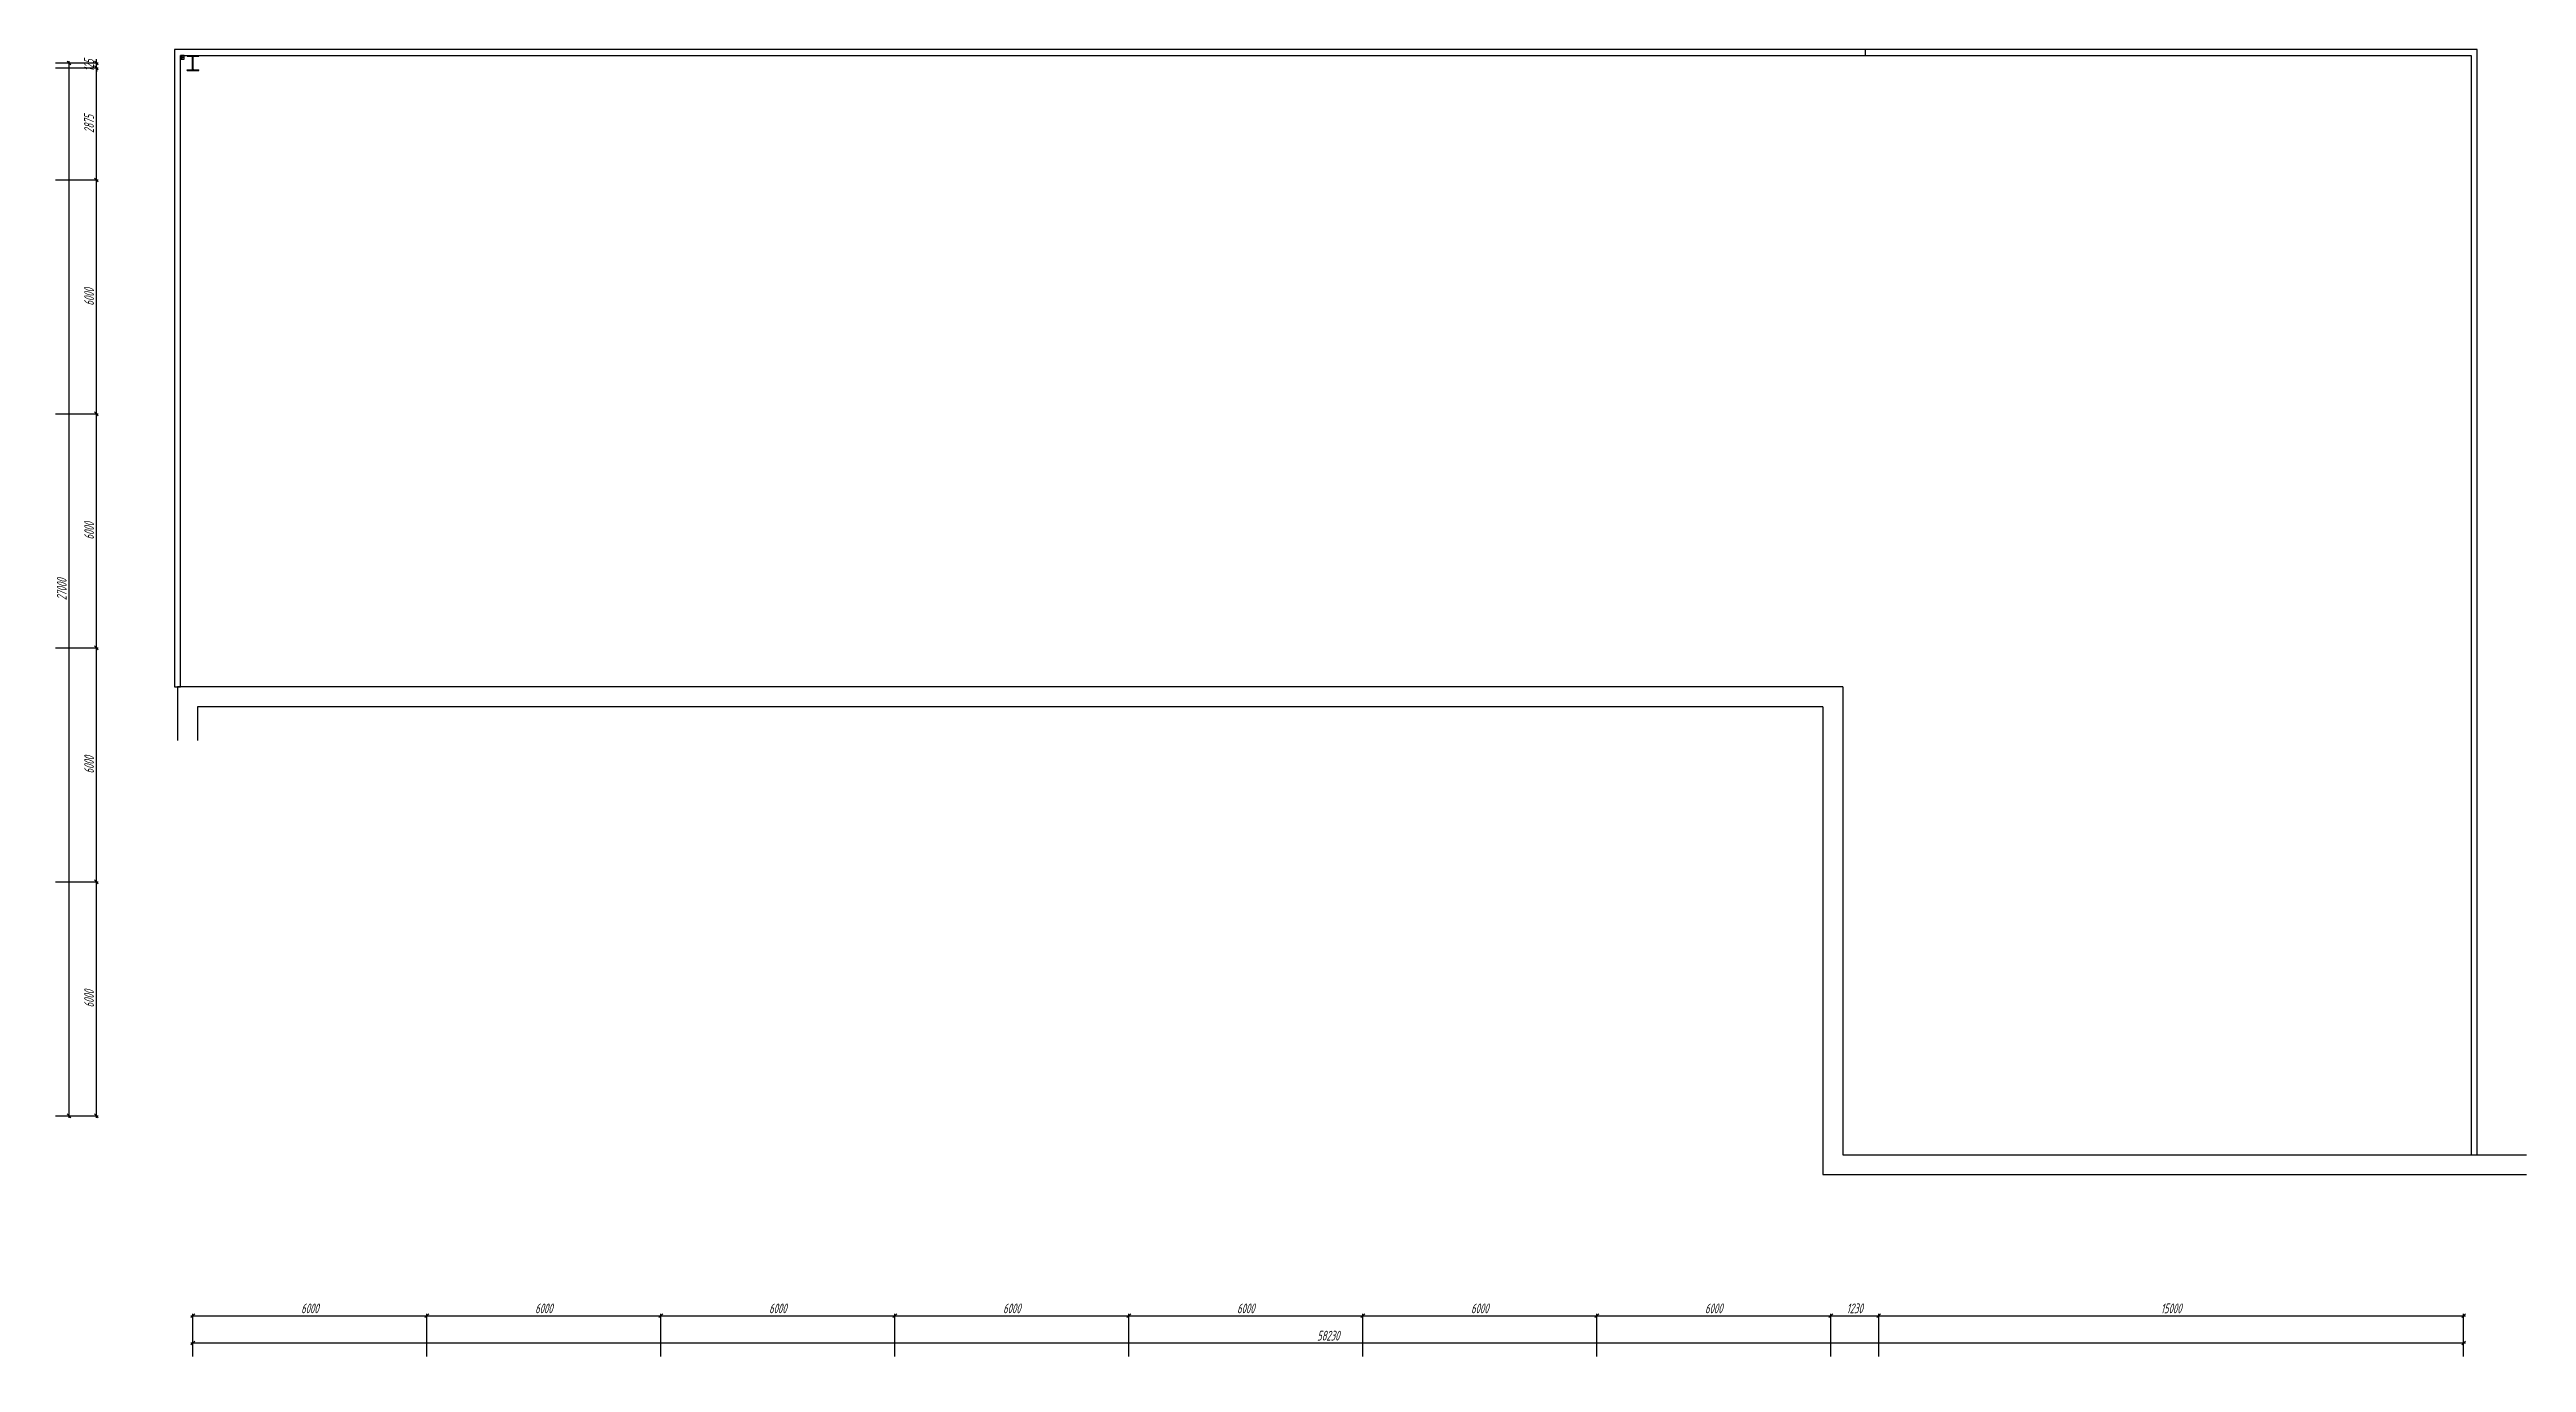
# Model space of a CAD drawing. Header units: millimetres. Extents: x -351329 to 406471, y -253833 to 111767.
# Drawn here: x -222330 to -158814, y -95679 to -62006 of the extents above; entities that cross this region are included whole.
import ezdxf

# ---------------------------------------------------------------- set-up
doc = ezdxf.new("R2010")
doc.units = ezdxf.units.MM
doc.linetypes.add('GOST2.303 5', pattern=[24, 20, -1.5, 1, -1.5])
doc.layers.add('03_Осевые', color=4, linetype='GOST2.303 5')
doc.layers.add('07_Непечатаемые', color=2, linetype='Continuous', plot=False)
for name, color, linetype, lineweight in [('_Оси', 90, 'Continuous', 13), ('_Сендвичи', 230, 'Continuous', 30), ('_Стены', 7, 'Continuous', 30), ('выноска', 7, 'Continuous', 13)]:
    doc.layers.add(name, color=color, linetype=linetype, lineweight=lineweight)
doc.styles.add('СПДС_размеры', font='spdswin.shx', dxfattribs={"width": 0.8, "oblique": 15})
doc.dimstyles.new('СПДС', dxfattribs={"dimtxt": 2.5, "dimasz": 1, "dimexe": 0.5, "dimexo": 1.5, "dimtad": 1, "dimdec": 0, "dimtxsty": 'СПДС_размеры', "dimblk": 'OBLIQUE', "dimcen": 2.5, "dimdle": 0.5, "dimadec": 8, "dimazin": 0, "dimtfac": 1, "dimtdec": 0, "dimtix": 1, "dimtmove": 0, "dimatfit": 3, "dimfxl": 1, "dimarcsym": 0})

msp = doc.modelspace()

# ---------------------------------------------------------------- blocks, each defined once
blk = doc.blocks.new('_Oblique')
at = {"layer": 'выноска', "color": 0, "lineweight": -2}
blk.add_line((-0.5, -0.5), (0.5, 0.5), dxfattribs=at)
blk = doc.blocks.new('*D251')
at = {"layer": '_Оси', "color": 0, "lineweight": -2, "transparency": 16777216}
for p, q in [((-218705, -95179), (-160375, -95179)), ((-218655, -95529), (-218655, -95129)), ((-160425, -95529), (-160425, -95129))]:
    blk.add_line(p, q, dxfattribs=at)
at = {"layer": 'Defpoints', "color": 0, "transparency": 16777216}
for p in [(-160425, -95179), (-218655, -95679), (-160425, -95679)]:
    blk.add_point(p, dxfattribs=at)
at = {"layer": '_Оси', "color": 0, "lineweight": -2, "transparency": 16777216, "xscale": 100, "yscale": 100, "zscale": 100, "rotation": 180}
blk.add_blockref('_Oblique', (-218655, -95179), dxfattribs=at)
at = {"layer": '_Оси', "color": 0, "lineweight": -2, "transparency": 16777216, "xscale": 100, "yscale": 100, "zscale": 100}
blk.add_blockref('_Oblique', (-160425, -95179), dxfattribs=at)
at = {"layer": '_Оси', "color": 0, "lineweight": 25, "transparency": 16777216, "insert": (-189540, -94991.5), "char_height": 250, "attachment_point": 5, "style": 'СПДС_размеры'}
blk.add_mtext('58230', dxfattribs=at)
blk = doc.blocks.new('*D253')
at = {"layer": '_Оси', "color": 0, "lineweight": -2, "transparency": 16777216}
for p, q in [((-218705, -94479), (-212605, -94479)), ((-218655, -95529), (-218655, -94429)), ((-212655, -95529), (-212655, -94429))]:
    blk.add_line(p, q, dxfattribs=at)
at = {"layer": 'Defpoints', "color": 0, "transparency": 16777216}
for p in [(-212655, -94479), (-218655, -95679), (-212655, -95679)]:
    blk.add_point(p, dxfattribs=at)
at = {"layer": '_Оси', "color": 0, "lineweight": -2, "transparency": 16777216, "xscale": 100, "yscale": 100, "zscale": 100, "rotation": 180}
blk.add_blockref('_Oblique', (-218655, -94479), dxfattribs=at)
at = {"layer": '_Оси', "color": 0, "lineweight": -2, "transparency": 16777216, "xscale": 100, "yscale": 100, "zscale": 100}
blk.add_blockref('_Oblique', (-212655, -94479), dxfattribs=at)
at = {"layer": '_Оси', "color": 0, "lineweight": 25, "transparency": 16777216, "insert": (-215655, -94291.5), "char_height": 250, "attachment_point": 5, "style": 'СПДС_размеры'}
blk.add_mtext('6000', dxfattribs=at)
blk = doc.blocks.new('*D254')
at = {"layer": '_Оси', "color": 0, "lineweight": -2, "transparency": 16777216}
for p, q in [((-212705, -94479), (-206605, -94479)), ((-212655, -95529), (-212655, -94429)), ((-206655, -95529), (-206655, -94429))]:
    blk.add_line(p, q, dxfattribs=at)
at = {"layer": 'Defpoints', "color": 0, "transparency": 16777216}
for p in [(-206655, -94479), (-212655, -95679), (-206655, -95679)]:
    blk.add_point(p, dxfattribs=at)
at = {"layer": '_Оси', "color": 0, "lineweight": -2, "transparency": 16777216, "xscale": 100, "yscale": 100, "zscale": 100, "rotation": 180}
blk.add_blockref('_Oblique', (-212655, -94479), dxfattribs=at)
at = {"layer": '_Оси', "color": 0, "lineweight": -2, "transparency": 16777216, "xscale": 100, "yscale": 100, "zscale": 100}
blk.add_blockref('_Oblique', (-206655, -94479), dxfattribs=at)
at = {"layer": '_Оси', "color": 0, "lineweight": 25, "transparency": 16777216, "insert": (-209655, -94291.5), "char_height": 250, "attachment_point": 5, "style": 'СПДС_размеры'}
blk.add_mtext('6000', dxfattribs=at)
blk = doc.blocks.new('*D255')
at = {"layer": '_Оси', "color": 0, "lineweight": -2, "transparency": 16777216}
for p, q in [((-206705, -94479), (-200605, -94479)), ((-206655, -95529), (-206655, -94429)), ((-200655, -95529), (-200655, -94429))]:
    blk.add_line(p, q, dxfattribs=at)
at = {"layer": 'Defpoints', "color": 0, "transparency": 16777216}
for p in [(-200655, -94479), (-206655, -95679), (-200655, -95679)]:
    blk.add_point(p, dxfattribs=at)
at = {"layer": '_Оси', "color": 0, "lineweight": -2, "transparency": 16777216, "xscale": 100, "yscale": 100, "zscale": 100, "rotation": 180}
blk.add_blockref('_Oblique', (-206655, -94479), dxfattribs=at)
at = {"layer": '_Оси', "color": 0, "lineweight": -2, "transparency": 16777216, "xscale": 100, "yscale": 100, "zscale": 100}
blk.add_blockref('_Oblique', (-200655, -94479), dxfattribs=at)
at = {"layer": '_Оси', "color": 0, "lineweight": 25, "transparency": 16777216, "insert": (-203655, -94291.5), "char_height": 250, "attachment_point": 5, "style": 'СПДС_размеры'}
blk.add_mtext('6000', dxfattribs=at)
blk = doc.blocks.new('*D256')
at = {"layer": '_Оси', "color": 0, "lineweight": -2, "transparency": 16777216}
for p, q in [((-200705, -94479), (-194605, -94479)), ((-200655, -95529), (-200655, -94429)), ((-194655, -95529), (-194655, -94429))]:
    blk.add_line(p, q, dxfattribs=at)
at = {"layer": 'Defpoints', "color": 0, "transparency": 16777216}
for p in [(-194655, -94479), (-200655, -95679), (-194655, -95679)]:
    blk.add_point(p, dxfattribs=at)
at = {"layer": '_Оси', "color": 0, "lineweight": -2, "transparency": 16777216, "xscale": 100, "yscale": 100, "zscale": 100, "rotation": 180}
blk.add_blockref('_Oblique', (-200655, -94479), dxfattribs=at)
at = {"layer": '_Оси', "color": 0, "lineweight": -2, "transparency": 16777216, "xscale": 100, "yscale": 100, "zscale": 100}
blk.add_blockref('_Oblique', (-194655, -94479), dxfattribs=at)
at = {"layer": '_Оси', "color": 0, "lineweight": 25, "transparency": 16777216, "insert": (-197655, -94291.5), "char_height": 250, "attachment_point": 5, "style": 'СПДС_размеры'}
blk.add_mtext('6000', dxfattribs=at)
blk = doc.blocks.new('*D257')
at = {"layer": '_Оси', "color": 0, "lineweight": -2, "transparency": 16777216}
for p, q in [((-194705, -94479), (-188605, -94479)), ((-194655, -95529), (-194655, -94429)), ((-188655, -95529), (-188655, -94429))]:
    blk.add_line(p, q, dxfattribs=at)
at = {"layer": 'Defpoints', "color": 0, "transparency": 16777216}
for p in [(-188655, -94479), (-194655, -95679), (-188655, -95679)]:
    blk.add_point(p, dxfattribs=at)
at = {"layer": '_Оси', "color": 0, "lineweight": -2, "transparency": 16777216, "xscale": 100, "yscale": 100, "zscale": 100, "rotation": 180}
blk.add_blockref('_Oblique', (-194655, -94479), dxfattribs=at)
at = {"layer": '_Оси', "color": 0, "lineweight": -2, "transparency": 16777216, "xscale": 100, "yscale": 100, "zscale": 100}
blk.add_blockref('_Oblique', (-188655, -94479), dxfattribs=at)
at = {"layer": '_Оси', "color": 0, "lineweight": 25, "transparency": 16777216, "insert": (-191655, -94291.5), "char_height": 250, "attachment_point": 5, "style": 'СПДС_размеры'}
blk.add_mtext('6000', dxfattribs=at)
blk = doc.blocks.new('*D258')
at = {"layer": '_Оси', "color": 0, "lineweight": -2, "transparency": 16777216}
for p, q in [((-188705, -94479), (-182605, -94479)), ((-188655, -95529), (-188655, -94429)), ((-182655, -95529), (-182655, -94429))]:
    blk.add_line(p, q, dxfattribs=at)
at = {"layer": 'Defpoints', "color": 0, "transparency": 16777216}
for p in [(-182655, -94479), (-188655, -95679), (-182655, -95679)]:
    blk.add_point(p, dxfattribs=at)
at = {"layer": '_Оси', "color": 0, "lineweight": -2, "transparency": 16777216, "xscale": 100, "yscale": 100, "zscale": 100, "rotation": 180}
blk.add_blockref('_Oblique', (-188655, -94479), dxfattribs=at)
at = {"layer": '_Оси', "color": 0, "lineweight": -2, "transparency": 16777216, "xscale": 100, "yscale": 100, "zscale": 100}
blk.add_blockref('_Oblique', (-182655, -94479), dxfattribs=at)
at = {"layer": '_Оси', "color": 0, "lineweight": 25, "transparency": 16777216, "insert": (-185655, -94291.5), "char_height": 250, "attachment_point": 5, "style": 'СПДС_размеры'}
blk.add_mtext('6000', dxfattribs=at)
blk = doc.blocks.new('*D259')
at = {"layer": '_Оси', "color": 0, "lineweight": -2, "transparency": 16777216}
for p, q in [((-182705, -94479), (-176605, -94479)), ((-182655, -95529), (-182655, -94429)), ((-176655, -95529), (-176655, -94429))]:
    blk.add_line(p, q, dxfattribs=at)
at = {"layer": 'Defpoints', "color": 0, "transparency": 16777216}
for p in [(-176655, -94479), (-182655, -95679), (-176655, -95679)]:
    blk.add_point(p, dxfattribs=at)
at = {"layer": '_Оси', "color": 0, "lineweight": -2, "transparency": 16777216, "xscale": 100, "yscale": 100, "zscale": 100, "rotation": 180}
blk.add_blockref('_Oblique', (-182655, -94479), dxfattribs=at)
at = {"layer": '_Оси', "color": 0, "lineweight": -2, "transparency": 16777216, "xscale": 100, "yscale": 100, "zscale": 100}
blk.add_blockref('_Oblique', (-176655, -94479), dxfattribs=at)
at = {"layer": '_Оси', "color": 0, "lineweight": 25, "transparency": 16777216, "insert": (-179655, -94291.5), "char_height": 250, "attachment_point": 5, "style": 'СПДС_размеры'}
blk.add_mtext('6000', dxfattribs=at)
blk = doc.blocks.new('*D260')
at = {"layer": '_Оси', "color": 0, "lineweight": -2, "transparency": 16777216}
for p, q in [((-176705, -94479), (-175375, -94479)), ((-176655, -95529), (-176655, -94429)), ((-175425, -95529), (-175425, -94429))]:
    blk.add_line(p, q, dxfattribs=at)
at = {"layer": 'Defpoints', "color": 0, "transparency": 16777216}
for p in [(-175425, -94479), (-176655, -95679), (-175425, -95679)]:
    blk.add_point(p, dxfattribs=at)
at = {"layer": '_Оси', "color": 0, "lineweight": -2, "transparency": 16777216, "xscale": 100, "yscale": 100, "zscale": 100, "rotation": 180}
blk.add_blockref('_Oblique', (-176655, -94479), dxfattribs=at)
at = {"layer": '_Оси', "color": 0, "lineweight": -2, "transparency": 16777216, "xscale": 100, "yscale": 100, "zscale": 100}
blk.add_blockref('_Oblique', (-175425, -94479), dxfattribs=at)
at = {"layer": '_Оси', "color": 0, "lineweight": 25, "transparency": 16777216, "insert": (-176040, -94291.5), "char_height": 250, "attachment_point": 5, "style": 'СПДС_размеры'}
blk.add_mtext('1230', dxfattribs=at)
blk = doc.blocks.new('*D261')
at = {"layer": '_Оси', "color": 0, "lineweight": -2, "transparency": 16777216}
for p, q in [((-175475, -94479), (-160375, -94479)), ((-175425, -95529), (-175425, -94429)), ((-160425, -95529), (-160425, -94429))]:
    blk.add_line(p, q, dxfattribs=at)
at = {"layer": 'Defpoints', "color": 0, "transparency": 16777216}
for p in [(-160425, -94479), (-175425, -95679), (-160425, -95679)]:
    blk.add_point(p, dxfattribs=at)
at = {"layer": '_Оси', "color": 0, "lineweight": -2, "transparency": 16777216, "xscale": 100, "yscale": 100, "zscale": 100, "rotation": 180}
blk.add_blockref('_Oblique', (-175425, -94479), dxfattribs=at)
at = {"layer": '_Оси', "color": 0, "lineweight": -2, "transparency": 16777216, "xscale": 100, "yscale": 100, "zscale": 100}
blk.add_blockref('_Oblique', (-160425, -94479), dxfattribs=at)
at = {"layer": '_Оси', "color": 0, "lineweight": 25, "transparency": 16777216, "insert": (-167925, -94291.5), "char_height": 250, "attachment_point": 5, "style": 'СПДС_размеры'}
blk.add_mtext('15000', dxfattribs=at)
blk = doc.blocks.new('*D262')
at = {"layer": '_Оси', "color": 0, "lineweight": -2, "transparency": 16777216}
for p, q in [((-222180, -62351), (-221780, -62351)), ((-221830, -89401), (-221830, -62301)), ((-222180, -89351), (-221780, -89351))]:
    blk.add_line(p, q, dxfattribs=at)
at = {"layer": 'Defpoints', "color": 0, "transparency": 16777216}
for p in [(-222330, -62351), (-221830, -62351), (-222330, -89351)]:
    blk.add_point(p, dxfattribs=at)
at = {"layer": '_Оси', "color": 0, "lineweight": -2, "transparency": 16777216, "xscale": 100, "yscale": 100, "zscale": 100}
for p, rotation in [((-221830, -62351), 90), ((-221830, -89351), 270)]:
    blk.add_blockref('_Oblique', p, dxfattribs=dict(at, rotation=rotation))
at = {"layer": '_Оси', "color": 0, "lineweight": 25, "transparency": 16777216, "insert": (-222017.5, -75851), "char_height": 250, "attachment_point": 5, "rotation": 90, "style": 'СПДС_размеры'}
blk.add_mtext('27000', dxfattribs=at)
blk = doc.blocks.new('*D252')
at = {"layer": '_Оси', "color": 0, "lineweight": -2, "transparency": 16777216}
for p, q in [((-222180, -83351), (-221080, -83351)), ((-221130, -89401), (-221130, -83301)), ((-222180, -89351), (-221080, -89351))]:
    blk.add_line(p, q, dxfattribs=at)
at = {"layer": 'Defpoints', "color": 0, "transparency": 16777216}
for p in [(-222330, -83351), (-221130, -83351), (-222330, -89351)]:
    blk.add_point(p, dxfattribs=at)
at = {"layer": '_Оси', "color": 0, "lineweight": -2, "transparency": 16777216, "xscale": 100, "yscale": 100, "zscale": 100}
for p, rotation in [((-221130, -83351), 90), ((-221130, -89351), 270)]:
    blk.add_blockref('_Oblique', p, dxfattribs=dict(at, rotation=rotation))
at = {"layer": '_Оси', "color": 0, "lineweight": 25, "transparency": 16777216, "insert": (-221317.5, -86351), "char_height": 250, "attachment_point": 5, "rotation": 90, "style": 'СПДС_размеры'}
blk.add_mtext('6000', dxfattribs=at)
blk = doc.blocks.new('*D263')
at = {"layer": '_Оси', "color": 0, "lineweight": -2, "transparency": 16777216}
for p, q in [((-222180, -77351), (-221080, -77351)), ((-221130, -83401), (-221130, -77301)), ((-222180, -83351), (-221080, -83351))]:
    blk.add_line(p, q, dxfattribs=at)
at = {"layer": 'Defpoints', "color": 0, "transparency": 16777216}
for p in [(-222330, -77351), (-221130, -77351), (-222330, -83351)]:
    blk.add_point(p, dxfattribs=at)
at = {"layer": '_Оси', "color": 0, "lineweight": -2, "transparency": 16777216, "xscale": 100, "yscale": 100, "zscale": 100}
for p, rotation in [((-221130, -77351), 90), ((-221130, -83351), 270)]:
    blk.add_blockref('_Oblique', p, dxfattribs=dict(at, rotation=rotation))
at = {"layer": '_Оси', "color": 0, "lineweight": 25, "transparency": 16777216, "insert": (-221317.5, -80351), "char_height": 250, "attachment_point": 5, "rotation": 90, "style": 'СПДС_размеры'}
blk.add_mtext('6000', dxfattribs=at)
blk = doc.blocks.new('*D264')
at = {"layer": '_Оси', "color": 0, "lineweight": -2, "transparency": 16777216}
for p, q in [((-222180, -71351), (-221080, -71351)), ((-221130, -77401), (-221130, -71301)), ((-222180, -77351), (-221080, -77351))]:
    blk.add_line(p, q, dxfattribs=at)
at = {"layer": 'Defpoints', "color": 0, "transparency": 16777216}
for p in [(-222330, -71351), (-221130, -71351), (-222330, -77351)]:
    blk.add_point(p, dxfattribs=at)
at = {"layer": '_Оси', "color": 0, "lineweight": -2, "transparency": 16777216, "xscale": 100, "yscale": 100, "zscale": 100}
for p, rotation in [((-221130, -71351), 90), ((-221130, -77351), 270)]:
    blk.add_blockref('_Oblique', p, dxfattribs=dict(at, rotation=rotation))
at = {"layer": '_Оси', "color": 0, "lineweight": 25, "transparency": 16777216, "insert": (-221317.5, -74351), "char_height": 250, "attachment_point": 5, "rotation": 90, "style": 'СПДС_размеры'}
blk.add_mtext('6000', dxfattribs=at)
blk = doc.blocks.new('*D265')
at = {"layer": '_Оси', "color": 0, "lineweight": -2, "transparency": 16777216}
for p, q in [((-222180, -65351), (-221080, -65351)), ((-221130, -71401), (-221130, -65301)), ((-222180, -71351), (-221080, -71351))]:
    blk.add_line(p, q, dxfattribs=at)
at = {"layer": 'Defpoints', "color": 0, "transparency": 16777216}
for p in [(-222330, -65351), (-221130, -65351), (-222330, -71351)]:
    blk.add_point(p, dxfattribs=at)
at = {"layer": '_Оси', "color": 0, "lineweight": -2, "transparency": 16777216, "xscale": 100, "yscale": 100, "zscale": 100}
for p, rotation in [((-221130, -65351), 90), ((-221130, -71351), 270)]:
    blk.add_blockref('_Oblique', p, dxfattribs=dict(at, rotation=rotation))
at = {"layer": '_Оси', "color": 0, "lineweight": 25, "transparency": 16777216, "insert": (-221317.5, -68351), "char_height": 250, "attachment_point": 5, "rotation": 90, "style": 'СПДС_размеры'}
blk.add_mtext('6000', dxfattribs=at)
blk = doc.blocks.new('*D266')
at = {"layer": '_Оси', "color": 0, "lineweight": -2, "transparency": 16777216}
for p, q in [((-222180, -62476), (-221080, -62476)), ((-221130, -65401), (-221130, -62426)), ((-222180, -65351), (-221080, -65351))]:
    blk.add_line(p, q, dxfattribs=at)
at = {"layer": 'Defpoints', "color": 0, "transparency": 16777216}
for p in [(-222330, -62476), (-221130, -62476), (-222330, -65351)]:
    blk.add_point(p, dxfattribs=at)
at = {"layer": '_Оси', "color": 0, "lineweight": -2, "transparency": 16777216, "xscale": 100, "yscale": 100, "zscale": 100}
for p, rotation in [((-221130, -62476), 90), ((-221130, -65351), 270)]:
    blk.add_blockref('_Oblique', p, dxfattribs=dict(at, rotation=rotation))
at = {"layer": '_Оси', "color": 0, "lineweight": 25, "transparency": 16777216, "insert": (-221317.5, -63913.5), "char_height": 250, "attachment_point": 5, "rotation": 90, "style": 'СПДС_размеры'}
blk.add_mtext('2875', dxfattribs=at)
blk = doc.blocks.new('*D267')
at = {"layer": '_Оси', "color": 0, "lineweight": -2, "transparency": 16777216}
for p, q in [((-222180, -62351), (-221080, -62351)), ((-222180, -62476), (-221080, -62476)), ((-221130, -62351), (-221130, -62251)), ((-221130, -62476), (-221130, -62351)), ((-221130, -62476), (-221130, -62576))]:
    blk.add_line(p, q, dxfattribs=at)
at = {"layer": 'Defpoints', "color": 0, "transparency": 16777216}
for p in [(-222330, -62351), (-222330, -62476), (-221130, -62351)]:
    blk.add_point(p, dxfattribs=at)
at = {"layer": '_Оси', "color": 0, "lineweight": -2, "transparency": 16777216, "xscale": 100, "yscale": 100, "zscale": 100}
for p, rotation in [((-221130, -62351), 270), ((-221130, -62476), 90)]:
    blk.add_blockref('_Oblique', p, dxfattribs=dict(at, rotation=rotation))
at = {"layer": '_Оси', "color": 0, "lineweight": 25, "transparency": 16777216, "insert": (-221317.5, -62413.5), "char_height": 250, "attachment_point": 5, "rotation": 90, "style": 'СПДС_размеры'}
blk.add_mtext('125', dxfattribs=at)
blk = doc.blocks.new('*U192')
for p, q in [((-150, 390), (150, 390)), ((-150, 374), (-150, 390)), ((-150, 374), (-27, 374)), ((-150, 16), (-27, 16)), ((-150, 0), (-150, 16)), ((-150, 0), (150, 0)), ((-5, 38), (-5, 352)), ((5, 38), (5, 352)), ((27, 374), (150, 374)), ((27, 16), (150, 16)), ((150, 374), (150, 390)), ((150, 0), (150, 16))]:
    blk.add_line(p, q)
for centre, start, end in [((-27, 352), 0, 90), ((-27, 38), 270, 360), ((27, 352), 90, 180), ((27, 38), 180, 270)]:
    blk.add_arc(centre, 22, start, end)
at = {"layer": '03_Осевые'}
for p, q in [((-5, 195), (5, 195)), ((0, 0), (0, 390))]:
    blk.add_line(p, q, dxfattribs=at)
at = {"layer": '07_Непечатаемые'}
for p, q in [((-70, 0), (-70, 16)), ((-2.75, 310), (2.75, 310)), ((-2.75, 80), (2.75, 80)), ((70, 0), (70, 16))]:
    blk.add_line(p, q, dxfattribs=at)
blk = doc.blocks.new('*U195')
for points in [[(-42, -50), (42, -50, 0.414214), (50, -42), (50, 42, 0.414214), (42, 50), (-42, 50, 0.414214), (-50, 42), (-50, -42, 0.414214)], [(-42, -46), (42, -46, 0.414214), (46, -42), (46, 42, 0.414214), (42, 46), (-42, 46, 0.414214), (-46, 42), (-46, -42, 0.414214)]]:
    blk.add_lwpolyline(points, format="xyb", close=True)
at = {"layer": '03_Осевые'}
for p, q in [((0, -50), (0, 50)), ((-50, 0), (50, 0))]:
    blk.add_line(p, q, dxfattribs=at)

# ---------------------------------------------------------------- dimensions: what is measured, and where the dimension line sits
at = {"layer": '_Оси', "lineweight": 25}
for base, p1, p2, picture, middle in [((-221130, -62351), (-222330, -62476), (-222330, -62351), '*D267', (-221317.5, -62413.5)), ((-221830, -62351), (-222330, -89351), (-222330, -62351), '*D262', (-222017.5, -75851)), ((-221130, -62476), (-222330, -65351), (-222330, -62476), '*D266', (-221317.5, -63913.5)), ((-221130, -65351), (-222330, -71351), (-222330, -65351), '*D265', (-221317.5, -68351)), ((-221130, -71351), (-222330, -77351), (-222330, -71351), '*D264', (-221317.5, -74351)), ((-221130, -77351), (-222330, -83351), (-222330, -77351), '*D263', (-221317.5, -80351)), ((-221130, -83351), (-222330, -89351), (-222330, -83351), '*D252', (-221317.5, -86351))]:
    dim = msp.add_linear_dim(base=base, p1=p1, p2=p2, angle=270, dimstyle='СПДС', override={"dimscale": 100}, dxfattribs=at)
    dim.commit()
    dim.dimension.update_dxf_attribs({"geometry": picture, "text_midpoint": middle})
for base, p1, p2, picture, middle in [((-212655, -94479), (-218655, -95679), (-212655, -95679), '*D253', (-215655, -94291.5)), ((-206655, -94479), (-212655, -95679), (-206655, -95679), '*D254', (-209655, -94291.5)), ((-200655, -94479), (-206655, -95679), (-200655, -95679), '*D255', (-203655, -94291.5)), ((-194655, -94479), (-200655, -95679), (-194655, -95679), '*D256', (-197655, -94291.5)), ((-188655, -94479), (-194655, -95679), (-188655, -95679), '*D257', (-191655, -94291.5)), ((-182655, -94479), (-188655, -95679), (-182655, -95679), '*D258', (-185655, -94291.5)), ((-176655, -94479), (-182655, -95679), (-176655, -95679), '*D259', (-179655, -94291.5)), ((-175425, -94479), (-176655, -95679), (-175425, -95679), '*D260', (-176040, -94291.5)), ((-160425, -94479), (-175425, -95679), (-160425, -95679), '*D261', (-167925, -94291.5)), ((-160425, -95179), (-218655, -95679), (-160425, -95679), '*D251', (-189540, -94991.5))]:
    dim = msp.add_linear_dim(base=base, p1=p1, p2=p2, dimstyle='СПДС', override={"dimscale": 100}, dxfattribs=at)
    dim.commit()
    dim.dimension.update_dxf_attribs({"geometry": picture, "text_midpoint": middle})

# ---------------------------------------------------------------- linework, layer by layer
at = {"layer": '_Сендвичи', "ltscale": 100}
for points in [[(-175620, -62006), (-219125, -62006), (-219125, -78351), (-218975, -78351), (-218975, -62156), (-175620, -62156)], [(-175620, -62156), (-160230, -62156), (-160230, -90351), (-160080, -90351), (-160080, -62006), (-175770, -62006), (-175770, -62156)]]:
    msp.add_lwpolyline(points, dxfattribs=at)
at = {"layer": '_Стены', "ltscale": 100}
for p, q in [((-176345, -78351), (-219045, -78351)), ((-219045, -78351), (-219045, -79727)), ((-176345, -78351), (-176345, -90351)), ((-218535, -78861), (-218535, -79727)), ((-176855, -78861), (-218535, -78861)), ((-176855, -78861), (-176855, -90861)), ((-176345, -90351), (-158814, -90351)), ((-176855, -90861), (-158814, -90861))]:
    msp.add_line(p, q, dxfattribs=at)

# ---------------------------------------------------------------- block references
for name, p in [('*U195', (-218925, -62206)), ('*U192', (-218655, -62546))]:
    msp.add_blockref(name, p)

msp.set_redraw_order([(e.dxf.handle, doc.entitydb.next_handle()) for e in msp.query("TEXT MTEXT ATTDEF DIMENSION ARC_DIMENSION")])  # texts and dimensions are drawn at this point

doc.saveas('drawing.dxf')
